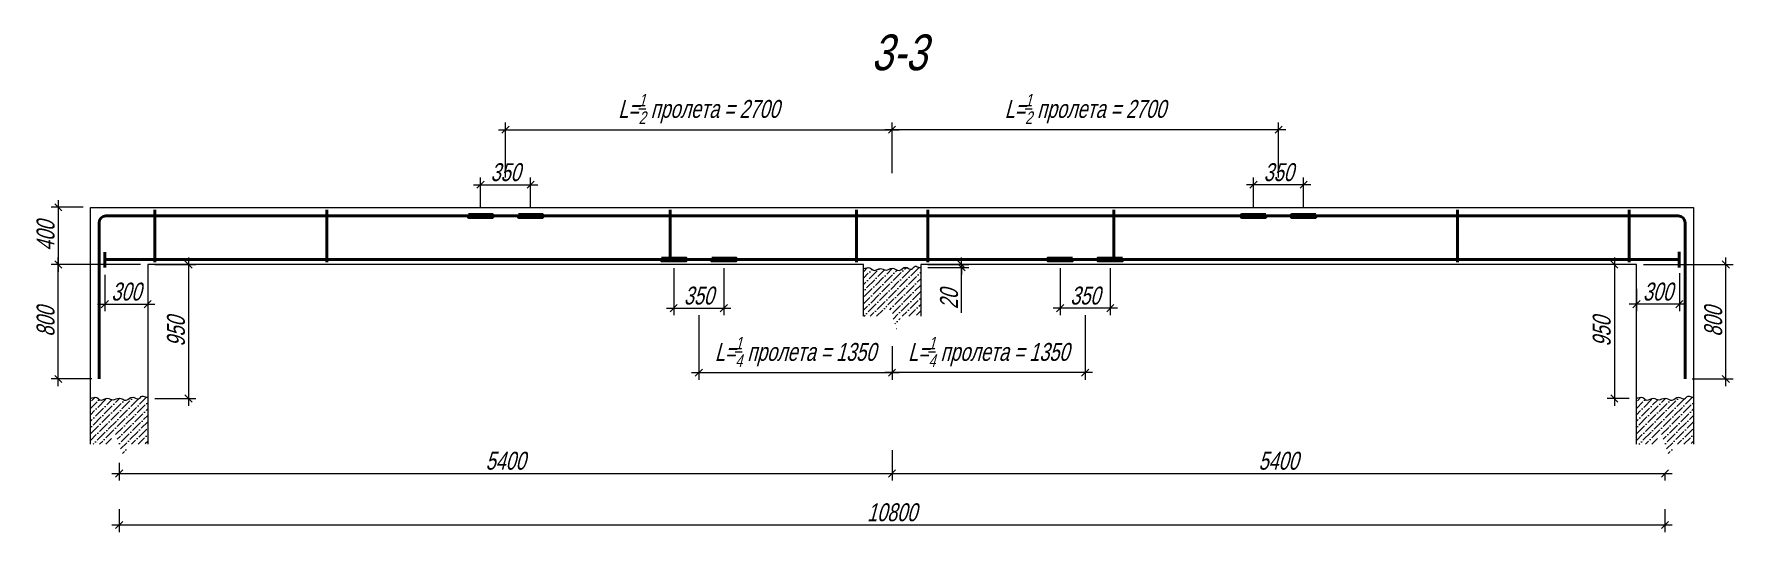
# Model space of a CAD drawing. Header units: millimetres. Extents: x 5929542 to 6152618, y 10240044 to 10382466.
# Drawn here: x 6134045 to 6145916, y 10270464 to 10273947 of the extents above; entities that cross this region are included whole.
import ezdxf

# ---------------------------------------------------------------- set-up
doc = ezdxf.new("R2010")
doc.units = ezdxf.units.MM
doc.header["$PDMODE"] = 35
doc.layers.get('Defpoints').update_dxf_attribs({"color": 253})
for name, color, linetype, lineweight in [('арматура', 7, 'Continuous', 40), ('Построения', 7, 'Continuous', 13), ('Размеры', 172, 'Continuous', 13), ('Текст', 134, 'Continuous', 13)]:
    doc.layers.add(name, color=color, linetype=linetype, lineweight=lineweight)
doc.styles.add('GOST 2.304', font='mipgost.ttf', dxfattribs={"width": 0.75, "oblique": 15})
doc.dimstyles.new('SPDS', dxfattribs={"dimtxt": 2.5, "dimasz": 1, "dimexe": 1, "dimexo": 1, "dimgap": 0.5, "dimtad": 1, "dimdec": 0, "dimrnd": 0.001, "dimtxsty": 'GOST 2.304', "dimblk": 'OBLIQUE', "dimcen": 2.5, "dimdle": 1, "dimclrd": 256, "dimclre": 256, "dimclrt": 256, "dimadec": 0, "dimazin": 2, "dimtfac": 0.75, "dimtdec": 0, "dimtmove": 1, "dimatfit": 3, "dimfxl": 1, "dimtolj": 1, "dimlwd": -1, "dimlwe": -1, "dimarcsym": 0})

msp = doc.modelspace()

# ---------------------------------------------------------------- texts
at = {"layer": 'Текст', "ltscale": 50, "style": 'GOST 2.304', "oblique": 15, "width": 0.8}
msp.add_text('3-3', height=250, dxfattribs=at).set_placement((6139895.59668, 10273693.55669))

# ---------------------------------------------------------------- blocks, each defined once
blk = doc.blocks.new('_Oblique')
at = {"color": 0, "linetype": 'ByBlock', "lineweight": -2}
blk.add_line((-0.5, -0.5), (0.5, 0.5), dxfattribs=at)
blk = doc.blocks.new('*D362')
at = {"layer": 'Defpoints', "color": 0, "ltscale": 100, "transparency": 16777216}
for p in [(6134640, 10270674), (6145440, 10270674), (6145440, 10270514)]:
    blk.add_point(p, dxfattribs=at)
at = {"layer": 'Размеры', "ltscale": 100, "transparency": 16777216}
for p, q in [((6134640, 10270624), (6134640, 10270464)), ((6145440, 10270624), (6145440, 10270464)), ((6134590, 10270514), (6145490, 10270514))]:
    blk.add_line(p, q, dxfattribs=at)
at = {"layer": 'Размеры', "ltscale": 100, "transparency": 16777216, "xscale": 50.00000000000001, "yscale": 50.00000000000001, "zscale": 50.00000000000001, "rotation": 180}
blk.add_blockref('_Oblique', (6134640, 10270514), dxfattribs=at)
at = {"layer": 'Размеры', "ltscale": 100, "transparency": 16777216, "xscale": 50.00000000000001, "yscale": 50.00000000000001, "zscale": 50.00000000000001}
blk.add_blockref('_Oblique', (6145440, 10270514), dxfattribs=at)
at = {"layer": 'Размеры', "ltscale": 100, "transparency": 16777216, "insert": (6140040, 10270602), "char_height": 125, "attachment_point": 5, "style": 'GOST 2.304'}
blk.add_mtext('\\A1;10800', dxfattribs=at)
blk = doc.blocks.new('*D363')
at = {"layer": 'Defpoints', "color": 0, "ltscale": 100, "transparency": 16777216}
for p in [(6134640, 10270999), (6140040, 10270999), (6140040, 10270874)]:
    blk.add_point(p, dxfattribs=at)
at = {"layer": 'Размеры', "ltscale": 100, "transparency": 16777216}
for p, q in [((6134590, 10270874), (6140090, 10270874)), ((6134640, 10270949), (6134640, 10270824)), ((6140040, 10270949), (6140040, 10270824))]:
    blk.add_line(p, q, dxfattribs=at)
at = {"layer": 'Размеры', "ltscale": 100, "transparency": 16777216, "xscale": 50.00000000000001, "yscale": 50.00000000000001, "zscale": 50.00000000000001, "rotation": 180}
blk.add_blockref('_Oblique', (6134640, 10270874), dxfattribs=at)
at = {"layer": 'Размеры', "ltscale": 100, "transparency": 16777216, "xscale": 50.00000000000001, "yscale": 50.00000000000001, "zscale": 50.00000000000001}
blk.add_blockref('_Oblique', (6140040, 10270874), dxfattribs=at)
at = {"layer": 'Размеры', "ltscale": 100, "transparency": 16777216, "insert": (6137340, 10270962), "char_height": 125, "attachment_point": 5, "style": 'GOST 2.304'}
blk.add_mtext('\\A1;5400', dxfattribs=at)
blk = doc.blocks.new('*D364')
at = {"layer": 'Defpoints', "color": 0, "ltscale": 100, "transparency": 16777216}
for p in [(6140040, 10271086), (6145440, 10270926), (6145440, 10270874)]:
    blk.add_point(p, dxfattribs=at)
at = {"layer": 'Размеры', "ltscale": 100, "transparency": 16777216}
for p, q in [((6140040, 10271036), (6140040, 10270824)), ((6139990, 10270874), (6145490, 10270874)), ((6145440, 10270876), (6145440, 10270824))]:
    blk.add_line(p, q, dxfattribs=at)
at = {"layer": 'Размеры', "ltscale": 100, "transparency": 16777216, "xscale": 50.00000000000001, "yscale": 50.00000000000001, "zscale": 50.00000000000001, "rotation": 180}
blk.add_blockref('_Oblique', (6140040, 10270874), dxfattribs=at)
at = {"layer": 'Размеры', "ltscale": 100, "transparency": 16777216, "xscale": 50.00000000000001, "yscale": 50.00000000000001, "zscale": 50.00000000000001}
blk.add_blockref('_Oblique', (6145440, 10270874), dxfattribs=at)
at = {"layer": 'Размеры', "ltscale": 100, "transparency": 16777216, "insert": (6142740, 10270962), "char_height": 125, "attachment_point": 5, "style": 'GOST 2.304'}
blk.add_mtext('\\A1;5400', dxfattribs=at)
blk = doc.blocks.new('*D365')
at = {"layer": 'Defpoints', "color": 0, "ltscale": 100, "transparency": 16777216}
for p in [(6140240, 10272335), (6140240, 10272315), (6140526, 10272315)]:
    blk.add_point(p, dxfattribs=at)
at = {"layer": 'Размеры', "ltscale": 100, "transparency": 16777216}
for p, q in [((6140526, 10272335), (6140526, 10272385)), ((6140290, 10272335), (6140576, 10272335)), ((6140290, 10272315), (6140576, 10272315)), ((6140526, 10272335), (6140526, 10272315)), ((6140526, 10272335), (6140526, 10272315)), ((6140526, 10272315), (6140526, 10272265)), ((6140526, 10271998), (6140526, 10272315))]:
    blk.add_line(p, q, dxfattribs=at)
at = {"layer": 'Размеры', "ltscale": 100, "transparency": 16777216, "xscale": 50.00000000000001, "yscale": 50.00000000000001, "zscale": 50.00000000000001}
for p, rotation in [((6140526, 10272335), 270), ((6140526, 10272315), 90)]:
    blk.add_blockref('_Oblique', p, dxfattribs=dict(at, rotation=rotation))
at = {"layer": 'Размеры', "ltscale": 100, "transparency": 16777216, "insert": (6140439, 10272093), "char_height": 125, "attachment_point": 5, "rotation": 90, "style": 'GOST 2.304'}
blk.add_mtext('\\A1;20', dxfattribs=at)
blk = doc.blocks.new('*D366')
at = {"layer": 'Defpoints', "color": 0, "ltscale": 100, "transparency": 16777216}
for p in [(6145240, 10272335), (6145087, 10271398), (6145240, 10271398)]:
    blk.add_point(p, dxfattribs=at)
at = {"layer": 'Размеры', "ltscale": 100, "transparency": 16777216}
for p, q in [((6145087, 10272385), (6145087, 10271348)), ((6145190, 10272335), (6145037, 10272335)), ((6145190, 10271398), (6145037, 10271398))]:
    blk.add_line(p, q, dxfattribs=at)
at = {"layer": 'Размеры', "ltscale": 100, "transparency": 16777216, "xscale": 50.00000000000001, "yscale": 50.00000000000001, "zscale": 50.00000000000001}
for p, rotation in [((6145087, 10272335), 90), ((6145087, 10271398), 270)]:
    blk.add_blockref('_Oblique', p, dxfattribs=dict(at, rotation=rotation))
at = {"layer": 'Размеры', "ltscale": 100, "transparency": 16777216, "insert": (6144999, 10271866), "char_height": 125, "attachment_point": 5, "rotation": 90, "style": 'GOST 2.304'}
blk.add_mtext('\\A1;950', dxfattribs=at)
blk = doc.blocks.new('*D367')
at = {"layer": 'Defpoints', "color": 0, "ltscale": 100, "transparency": 16777216}
for p in [(6134840, 10272335), (6134840, 10271398), (6135125, 10271398)]:
    blk.add_point(p, dxfattribs=at)
at = {"layer": 'Размеры', "ltscale": 100, "transparency": 16777216}
for p, q in [((6135125, 10272385), (6135125, 10271348)), ((6134890, 10272335), (6135175, 10272335)), ((6134890, 10271398), (6135175, 10271398))]:
    blk.add_line(p, q, dxfattribs=at)
at = {"layer": 'Размеры', "ltscale": 100, "transparency": 16777216, "xscale": 50.00000000000001, "yscale": 50.00000000000001, "zscale": 50.00000000000001}
for p, rotation in [((6135125, 10272335), 90), ((6135125, 10271398), 270)]:
    blk.add_blockref('_Oblique', p, dxfattribs=dict(at, rotation=rotation))
at = {"layer": 'Размеры', "ltscale": 100, "transparency": 16777216, "insert": (6135038, 10271866), "char_height": 125, "attachment_point": 5, "rotation": 90, "style": 'GOST 2.304'}
blk.add_mtext('\\A1;950', dxfattribs=at)
blk = doc.blocks.new('*D368')
at = {"layer": 'Defpoints', "color": 0, "ltscale": 100, "transparency": 16777216}
for p in [(6137515, 10272893), (6137165, 10272685), (6137515, 10272685)]:
    blk.add_point(p, dxfattribs=at)
at = {"layer": 'Размеры', "ltscale": 100, "transparency": 16777216}
for p, q in [((6137115, 10272893), (6137565, 10272893)), ((6137165, 10272735), (6137165, 10272943)), ((6137515, 10272735), (6137515, 10272943))]:
    blk.add_line(p, q, dxfattribs=at)
at = {"layer": 'Размеры', "ltscale": 100, "transparency": 16777216, "xscale": 50.00000000000001, "yscale": 50.00000000000001, "zscale": 50.00000000000001, "rotation": 180}
blk.add_blockref('_Oblique', (6137165, 10272893), dxfattribs=at)
at = {"layer": 'Размеры', "ltscale": 100, "transparency": 16777216, "xscale": 50.00000000000001, "yscale": 50.00000000000001, "zscale": 50.00000000000001}
blk.add_blockref('_Oblique', (6137515, 10272893), dxfattribs=at)
at = {"layer": 'Размеры', "ltscale": 100, "transparency": 16777216, "insert": (6137340, 10272980), "char_height": 125, "attachment_point": 5, "style": 'GOST 2.304'}
blk.add_mtext('\\A1;350', dxfattribs=at)
blk = doc.blocks.new('*D369')
at = {"layer": 'Defpoints', "color": 0, "ltscale": 100, "transparency": 16777216}
for p in [(6140040, 10273278), (6137340, 10272893), (6140040, 10272923)]:
    blk.add_point(p, dxfattribs=at)
at = {"layer": 'Размеры', "ltscale": 100, "transparency": 16777216}
for p, q in [((6137290, 10273278), (6140090, 10273278)), ((6137340, 10272943), (6137340, 10273328)), ((6140040, 10272973), (6140040, 10273328))]:
    blk.add_line(p, q, dxfattribs=at)
at = {"layer": 'Размеры', "ltscale": 100, "transparency": 16777216, "xscale": 50.00000000000001, "yscale": 50.00000000000001, "zscale": 50.00000000000001, "rotation": 180}
blk.add_blockref('_Oblique', (6137340, 10273278), dxfattribs=at)
at = {"layer": 'Размеры', "ltscale": 100, "transparency": 16777216, "xscale": 50.00000000000001, "yscale": 50.00000000000001, "zscale": 50.00000000000001}
blk.add_blockref('_Oblique', (6140040, 10273278), dxfattribs=at)
at = {"layer": 'Размеры', "ltscale": 100, "transparency": 16777216, "insert": (6138690, 10273423), "char_height": 125, "attachment_point": 5, "style": 'GOST 2.304'}
blk.add_mtext('\\A1;\\A1;L={\\H0.7x;\\S1/2;} пролета = 2700', dxfattribs=at)
blk = doc.blocks.new('*D370')
at = {"layer": 'Defpoints', "color": 0, "ltscale": 100, "transparency": 16777216}
for p in [(6138515, 10272360), (6138865, 10272360), (6138865, 10272030)]:
    blk.add_point(p, dxfattribs=at)
at = {"layer": 'Размеры', "ltscale": 100, "transparency": 16777216}
for p, q in [((6138515, 10272310), (6138515, 10271980)), ((6138865, 10272310), (6138865, 10271980)), ((6138465, 10272030), (6138915, 10272030))]:
    blk.add_line(p, q, dxfattribs=at)
at = {"layer": 'Размеры', "ltscale": 100, "transparency": 16777216, "xscale": 50.00000000000001, "yscale": 50.00000000000001, "zscale": 50.00000000000001, "rotation": 180}
blk.add_blockref('_Oblique', (6138515, 10272030), dxfattribs=at)
at = {"layer": 'Размеры', "ltscale": 100, "transparency": 16777216, "xscale": 50.00000000000001, "yscale": 50.00000000000001, "zscale": 50.00000000000001}
blk.add_blockref('_Oblique', (6138865, 10272030), dxfattribs=at)
at = {"layer": 'Размеры', "ltscale": 100, "transparency": 16777216, "insert": (6138690, 10272117), "char_height": 125, "attachment_point": 5, "style": 'GOST 2.304'}
blk.add_mtext('\\A1;350', dxfattribs=at)
blk = doc.blocks.new('*D371')
at = {"layer": 'Defpoints', "color": 0, "ltscale": 50, "transparency": 16777216}
for p in [(6138690, 10272030), (6140040, 10271814), (6140040, 10271579)]:
    blk.add_point(p, dxfattribs=at)
at = {"layer": 'Размеры', "ltscale": 50, "transparency": 16777216}
for p, q in [((6138690, 10271980), (6138690, 10271529)), ((6140040, 10271764), (6140040, 10271529)), ((6138640, 10271579), (6140090, 10271579))]:
    blk.add_line(p, q, dxfattribs=at)
at = {"layer": 'Размеры', "ltscale": 50, "transparency": 16777216, "xscale": 50.00000000000001, "yscale": 50.00000000000001, "zscale": 50.00000000000001, "rotation": 180}
blk.add_blockref('_Oblique', (6138690, 10271579), dxfattribs=at)
at = {"layer": 'Размеры', "ltscale": 50, "transparency": 16777216, "xscale": 50.00000000000001, "yscale": 50.00000000000001, "zscale": 50.00000000000001}
blk.add_blockref('_Oblique', (6140040, 10271579), dxfattribs=at)
at = {"layer": 'Размеры', "ltscale": 50, "transparency": 16777216, "insert": (6139365, 10271724), "char_height": 125, "attachment_point": 5, "style": 'GOST 2.304'}
blk.add_mtext('\\A1;\\A1;L={\\H0.7x;\\S1/4;} пролета = 1350', dxfattribs=at)
blk = doc.blocks.new('*D372')
at = {"layer": 'Defpoints', "color": 0, "ltscale": 100, "transparency": 16777216}
for p in [(6142566, 10272893), (6142566, 10272685), (6142916, 10272685)]:
    blk.add_point(p, dxfattribs=at)
at = {"layer": 'Размеры', "ltscale": 100, "transparency": 16777216}
for p, q in [((6142966, 10272893), (6142516, 10272893)), ((6142566, 10272735), (6142566, 10272943)), ((6142916, 10272735), (6142916, 10272943))]:
    blk.add_line(p, q, dxfattribs=at)
at = {"layer": 'Размеры', "ltscale": 100, "transparency": 16777216, "xscale": 50.00000000000001, "yscale": 50.00000000000001, "zscale": 50.00000000000001, "rotation": 180}
blk.add_blockref('_Oblique', (6142566, 10272893), dxfattribs=at)
at = {"layer": 'Размеры', "ltscale": 100, "transparency": 16777216, "xscale": 50.00000000000001, "yscale": 50.00000000000001, "zscale": 50.00000000000001}
blk.add_blockref('_Oblique', (6142916, 10272893), dxfattribs=at)
at = {"layer": 'Размеры', "ltscale": 100, "transparency": 16777216, "insert": (6142741, 10272980), "char_height": 125, "attachment_point": 5, "style": 'GOST 2.304'}
blk.add_mtext('\\A1;350', dxfattribs=at)
blk = doc.blocks.new('*D373')
at = {"layer": 'Defpoints', "color": 0, "ltscale": 100, "transparency": 16777216}
for p in [(6140040, 10273278), (6140040, 10272923), (6142741, 10272893)]:
    blk.add_point(p, dxfattribs=at)
at = {"layer": 'Размеры', "ltscale": 100, "transparency": 16777216}
for p, q in [((6142791, 10273278), (6139990, 10273278)), ((6140040, 10272973), (6140040, 10273328)), ((6142741, 10272943), (6142741, 10273328))]:
    blk.add_line(p, q, dxfattribs=at)
at = {"layer": 'Размеры', "ltscale": 100, "transparency": 16777216, "xscale": 50.00000000000001, "yscale": 50.00000000000001, "zscale": 50.00000000000001, "rotation": 180}
blk.add_blockref('_Oblique', (6140040, 10273278), dxfattribs=at)
at = {"layer": 'Размеры', "ltscale": 100, "transparency": 16777216, "xscale": 50.00000000000001, "yscale": 50.00000000000001, "zscale": 50.00000000000001}
blk.add_blockref('_Oblique', (6142741, 10273278), dxfattribs=at)
at = {"layer": 'Размеры', "ltscale": 100, "transparency": 16777216, "insert": (6141390, 10273423), "char_height": 125, "attachment_point": 5, "style": 'GOST 2.304'}
blk.add_mtext('\\A1;\\A1;L={\\H0.7x;\\S1/2;} пролета = 2700', dxfattribs=at)
blk = doc.blocks.new('*D374')
at = {"layer": 'Defpoints', "color": 0, "ltscale": 100, "transparency": 16777216}
for p in [(6141215, 10272360), (6141565, 10272360), (6141215, 10272030)]:
    blk.add_point(p, dxfattribs=at)
at = {"layer": 'Размеры', "ltscale": 100, "transparency": 16777216}
for p, q in [((6141215, 10272310), (6141215, 10271980)), ((6141565, 10272310), (6141565, 10271980)), ((6141615, 10272030), (6141165, 10272030))]:
    blk.add_line(p, q, dxfattribs=at)
at = {"layer": 'Размеры', "ltscale": 100, "transparency": 16777216, "xscale": 50.00000000000001, "yscale": 50.00000000000001, "zscale": 50.00000000000001, "rotation": 180}
blk.add_blockref('_Oblique', (6141215, 10272030), dxfattribs=at)
at = {"layer": 'Размеры', "ltscale": 100, "transparency": 16777216, "xscale": 50.00000000000001, "yscale": 50.00000000000001, "zscale": 50.00000000000001}
blk.add_blockref('_Oblique', (6141565, 10272030), dxfattribs=at)
at = {"layer": 'Размеры', "ltscale": 100, "transparency": 16777216, "insert": (6141390, 10272117), "char_height": 125, "attachment_point": 5, "style": 'GOST 2.304'}
blk.add_mtext('\\A1;350', dxfattribs=at)
blk = doc.blocks.new('*D375')
at = {"layer": 'Defpoints', "color": 0, "ltscale": 50, "transparency": 16777216}
for p in [(6141390, 10272030), (6140040, 10271814), (6140040, 10271579)]:
    blk.add_point(p, dxfattribs=at)
at = {"layer": 'Размеры', "ltscale": 50, "transparency": 16777216}
for p, q in [((6141390, 10271980), (6141390, 10271529)), ((6140040, 10271764), (6140040, 10271529)), ((6141440, 10271579), (6139990, 10271579))]:
    blk.add_line(p, q, dxfattribs=at)
at = {"layer": 'Размеры', "ltscale": 50, "transparency": 16777216, "xscale": 50.00000000000001, "yscale": 50.00000000000001, "zscale": 50.00000000000001, "rotation": 180}
blk.add_blockref('_Oblique', (6140040, 10271579), dxfattribs=at)
at = {"layer": 'Размеры', "ltscale": 50, "transparency": 16777216, "xscale": 50.00000000000001, "yscale": 50.00000000000001, "zscale": 50.00000000000001}
blk.add_blockref('_Oblique', (6141390, 10271579), dxfattribs=at)
at = {"layer": 'Размеры', "ltscale": 50, "transparency": 16777216, "insert": (6140715, 10271724), "char_height": 125, "attachment_point": 5, "style": 'GOST 2.304'}
blk.add_mtext('\\A1;\\A1;L={\\H0.7x;\\S1/4;} пролета = 1350', dxfattribs=at)
blk = doc.blocks.new('*D649')
at = {"layer": 'Defpoints', "color": 0, "ltscale": 100, "transparency": 16777216}
for p in [(6134540, 10272313), (6134840, 10272216), (6134840, 10272058)]:
    blk.add_point(p, dxfattribs=at)
at = {"layer": 'Размеры', "ltscale": 100, "transparency": 16777216}
for p, q in [((6134540, 10272263), (6134540, 10272008)), ((6134840, 10272166), (6134840, 10272008)), ((6134490, 10272058), (6134890, 10272058))]:
    blk.add_line(p, q, dxfattribs=at)
at = {"layer": 'Размеры', "ltscale": 100, "transparency": 16777216, "xscale": 50.00000000000001, "yscale": 50.00000000000001, "zscale": 50.00000000000001, "rotation": 180}
blk.add_blockref('_Oblique', (6134540, 10272058), dxfattribs=at)
at = {"layer": 'Размеры', "ltscale": 100, "transparency": 16777216, "xscale": 50.00000000000001, "yscale": 50.00000000000001, "zscale": 50.00000000000001}
blk.add_blockref('_Oblique', (6134840, 10272058), dxfattribs=at)
at = {"layer": 'Размеры', "ltscale": 100, "transparency": 16777216, "insert": (6134690, 10272145), "char_height": 125, "attachment_point": 5, "style": 'GOST 2.304'}
blk.add_mtext('\\A1;300', dxfattribs=at)
blk = doc.blocks.new('*D650')
at = {"layer": 'Defpoints', "color": 0, "ltscale": 100, "transparency": 16777216}
for p in [(6134215, 10272335), (6134840, 10272335), (6134500, 10271535)]:
    blk.add_point(p, dxfattribs=at)
at = {"layer": 'Размеры', "ltscale": 100, "transparency": 16777216}
for p, q in [((6134215, 10271485), (6134215, 10272385)), ((6134790, 10272335), (6134165, 10272335)), ((6134450, 10271535), (6134165, 10271535))]:
    blk.add_line(p, q, dxfattribs=at)
at = {"layer": 'Размеры', "ltscale": 100, "transparency": 16777216, "xscale": 50.00000000000001, "yscale": 50.00000000000001, "zscale": 50.00000000000001}
for p, rotation in [((6134215, 10272335), 90), ((6134215, 10271535), 270)]:
    blk.add_blockref('_Oblique', p, dxfattribs=dict(at, rotation=rotation))
at = {"layer": 'Размеры', "ltscale": 100, "transparency": 16777216, "insert": (6134127, 10271935), "char_height": 125, "attachment_point": 5, "rotation": 90, "style": 'GOST 2.304'}
blk.add_mtext('\\A1;800', dxfattribs=at)
blk = doc.blocks.new('*D651')
at = {"layer": 'Defpoints', "color": 0, "ltscale": 100, "transparency": 16777216}
for p in [(6145541, 10272325), (6145241, 10272216), (6145241, 10272058)]:
    blk.add_point(p, dxfattribs=at)
at = {"layer": 'Размеры', "ltscale": 100, "transparency": 16777216}
for p, q in [((6145541, 10272275), (6145541, 10272008)), ((6145241, 10272166), (6145241, 10272008)), ((6145591, 10272058), (6145191, 10272058))]:
    blk.add_line(p, q, dxfattribs=at)
at = {"layer": 'Размеры', "ltscale": 100, "transparency": 16777216, "xscale": 50.00000000000001, "yscale": 50.00000000000001, "zscale": 50.00000000000001, "rotation": 180}
blk.add_blockref('_Oblique', (6145241, 10272058), dxfattribs=at)
at = {"layer": 'Размеры', "ltscale": 100, "transparency": 16777216, "xscale": 50.00000000000001, "yscale": 50.00000000000001, "zscale": 50.00000000000001}
blk.add_blockref('_Oblique', (6145541, 10272058), dxfattribs=at)
at = {"layer": 'Размеры', "ltscale": 100, "transparency": 16777216, "insert": (6145391, 10272145), "char_height": 125, "attachment_point": 5, "style": 'GOST 2.304'}
blk.add_mtext('\\A1;300', dxfattribs=at)
blk = doc.blocks.new('*D652')
at = {"layer": 'Defpoints', "color": 0, "ltscale": 100, "transparency": 16777216}
for p in [(6145241, 10272335), (6145866, 10272335), (6145581, 10271535)]:
    blk.add_point(p, dxfattribs=at)
at = {"layer": 'Размеры', "ltscale": 100, "transparency": 16777216}
for p, q in [((6145866, 10271485), (6145866, 10272385)), ((6145291, 10272335), (6145916, 10272335)), ((6145631, 10271535), (6145916, 10271535))]:
    blk.add_line(p, q, dxfattribs=at)
at = {"layer": 'Размеры', "ltscale": 100, "transparency": 16777216, "xscale": 50.00000000000001, "yscale": 50.00000000000001, "zscale": 50.00000000000001}
for p, rotation in [((6145866, 10272335), 90), ((6145866, 10271535), 270)]:
    blk.add_blockref('_Oblique', p, dxfattribs=dict(at, rotation=rotation))
at = {"layer": 'Размеры', "ltscale": 100, "transparency": 16777216, "insert": (6145778, 10271935), "char_height": 125, "attachment_point": 5, "rotation": 90, "style": 'GOST 2.304'}
blk.add_mtext('\\A1;800', dxfattribs=at)
blk = doc.blocks.new('*D691')
at = {"layer": 'Defpoints', "color": 0, "ltscale": 100, "transparency": 16777216}
for p in [(6134440, 10272735), (6134215, 10272335), (6134440, 10272335)]:
    blk.add_point(p, dxfattribs=at)
at = {"layer": 'Размеры', "ltscale": 100, "transparency": 16777216}
for p, q in [((6134390, 10272735), (6134165, 10272735)), ((6134215, 10272785), (6134215, 10272285)), ((6134390, 10272335), (6134165, 10272335))]:
    blk.add_line(p, q, dxfattribs=at)
at = {"layer": 'Размеры', "ltscale": 100, "transparency": 16777216, "xscale": 50.00000000000001, "yscale": 50.00000000000001, "zscale": 50.00000000000001}
for p, rotation in [((6134215, 10272735), 90), ((6134215, 10272335), 270)]:
    blk.add_blockref('_Oblique', p, dxfattribs=dict(at, rotation=rotation))
at = {"layer": 'Размеры', "ltscale": 100, "transparency": 16777216, "insert": (6134127, 10272535), "char_height": 125, "attachment_point": 5, "rotation": 90, "style": 'GOST 2.304'}
blk.add_mtext('\\A1;400', dxfattribs=at)

# ---------------------------------------------------------------- dimensions: what is measured, and where the dimension line sits
at = {"layer": 'Размеры', "ltscale": 100}
dim = msp.add_linear_dim(base=(6140040.30169, 10273277.8318), p1=(6137339.94988, 10272892.8866), p2=(6140040.30169, 10272923.17852), text='\\A1;L={\\H0.7x;\\S1/2;} пролета = 2700', dimstyle='SPDS', override={"dimscale": 50, "dimlfac": 1, "dimrnd": 5, "dimtxsty": 'GOST 2.304', "dimtolj": 1}, dxfattribs=at)
dim.commit()
dim.dimension.update_dxf_attribs({"geometry": '*D369', "text_midpoint": (6138690.12578, 10273422.72763)})
for base, p1, p2, angle, text, override, picture, middle in [((6140040.30169, 10273277.8318), (6142740.65349, 10272892.8866), (6140040.30169, 10272923.17852), 180, '\\A1;L={\\H0.7x;\\S1/2;} пролета = 2700', {"dimscale": 50, "dimlfac": 1, "dimrnd": 5, "dimtxsty": 'GOST 2.304', "dimtolj": 1}, '*D373', (6141390.47759, 10273422.72763)), ((6135125.06489, 10271397.89996), (6134840.30169, 10272334.73049), (6134840.30169, 10271397.89996), 90, '950', {"dimscale": 50, "dimrnd": 5}, '*D367', (6135037.56489, 10271866.31523)), ((6145086.77327, 10271397.89996), (6145240.30169, 10272334.73049), (6145240.30169, 10271397.89996), 90, '950', {"dimscale": 50, "dimrnd": 5}, '*D366', (6144999.27327, 10271866.31523))]:
    dim = msp.add_linear_dim(base=base, p1=p1, p2=p2, angle=angle, text=text, dimstyle='SPDS', override=override, dxfattribs=at)
    dim.commit()
    dim.dimension.update_dxf_attribs({"geometry": picture, "text_midpoint": middle})
for base, p1, p2, override, picture, middle in [((6137514.94988, 10272892.8866), (6137164.94988, 10272684.72799), (6137514.94988, 10272684.72799), {"dimscale": 50, "dimrnd": 5}, '*D368', (6137339.94988, 10272980.3866)), ((6134839.59807, 10272057.96287), (6134540.05637, 10272313.20737), (6134839.59807, 10272216.11476), {"dimscale": 50, "dimrnd": 5}, '*D649', (6134689.82722, 10272145.46287)), ((6138865.30169, 10272029.53756), (6138515.30169, 10272359.73049), (6138865.30169, 10272359.73049), {"dimscale": 50, "dimrnd": 5}, '*D370', (6138690.30169, 10272117.03756)), ((6145440.30169, 10270874.01951), (6140040.30169, 10271086.02494), (6145440.30169, 10270925.92089), {"dimscale": 50, "dimlfac": 1, "dimrnd": 5, "dimtxsty": 'GOST 2.304', "dimtolj": 1}, '*D364', (6142740.30169, 10270961.51951)), ((6140040.30169, 10270874.01951), (6134639.59807, 10270998.58968), (6140040.30169, 10270998.58968), {"dimscale": 50, "dimlfac": 1, "dimrnd": 5, "dimtxsty": 'GOST 2.304', "dimtolj": 1}, '*D363', (6137339.94988, 10270961.51951)), ((6145440.30169, 10270514.47949), (6134639.59807, 10270674.25019), (6145440.30169, 10270674.25019), {"dimscale": 50, "dimlfac": 1, "dimrnd": 5, "dimtxsty": 'GOST 2.304', "dimtolj": 1}, '*D362', (6140039.94988, 10270601.97949))]:
    dim = msp.add_linear_dim(base=base, p1=p1, p2=p2, dimstyle='SPDS', override=override, dxfattribs=at)
    dim.commit()
    dim.dimension.update_dxf_attribs({"geometry": picture, "text_midpoint": middle})
for base, p1, p2, angle, picture, middle in [((6142565.65349, 10272892.8866), (6142915.65349, 10272684.72799), (6142565.65349, 10272684.72799), 180, '*D372', (6142740.65349, 10272980.3866)), ((6134214.81243, 10272334.73049), (6134439.59807, 10272734.73049), (6134439.59807, 10272334.73049), 90, '*D691', (6134127.31243, 10272534.73049)), ((6134214.81243, 10272334.73049), (6134499.59807, 10271534.73049), (6134839.59807, 10272334.73049), 90, '*D650', (6134127.31243, 10271934.73049)), ((6145865.79094, 10272334.73049), (6145581.0053, 10271534.73049), (6145241.0053, 10272334.73049), 90, '*D652', (6145778.29094, 10271934.73049)), ((6141215.30169, 10272029.53756), (6141565.30169, 10272359.73049), (6141215.30169, 10272359.73049), 180, '*D374', (6141390.30169, 10272117.03756)), ((6145241.0053, 10272057.96287), (6145540.54685, 10272324.73791), (6145241.0053, 10272216.11476), 180, '*D651', (6145390.77607, 10272145.46287))]:
    dim = msp.add_linear_dim(base=base, p1=p1, p2=p2, angle=angle, dimstyle='SPDS', override={"dimscale": 50, "dimrnd": 5}, dxfattribs=at)
    dim.commit()
    dim.dimension.update_dxf_attribs({"geometry": picture, "text_midpoint": middle})
dim = msp.add_linear_dim(base=(6140526.14643, 10272314.73049), p1=(6140240.30169, 10272334.73049), p2=(6140240.30169, 10272314.73049), angle=90, dimstyle='SPDS', override={"dimscale": 50, "dimrnd": 5}, dxfattribs=at)
dim.commit()
dim.dimension.update_dxf_attribs({"geometry": '*D365', "text_midpoint": (6140477.42856, 10272093.06637), "dimtype": 160})
at = {"layer": 'Размеры', "ltscale": 50}
dim = msp.add_linear_dim(base=(6140040.30169, 10271578.6683), p1=(6138690.30169, 10272029.53756), p2=(6140040.30169, 10271813.93985), text='\\A1;L={\\H0.7x;\\S1/4;} пролета = 1350', dimstyle='SPDS', override={"dimscale": 50, "dimlfac": 1, "dimrnd": 5, "dimtxsty": 'GOST 2.304', "dimtolj": 1}, dxfattribs=at)
dim.commit()
dim.dimension.update_dxf_attribs({"geometry": '*D371', "text_midpoint": (6139365.30169, 10271723.56414)})
dim = msp.add_linear_dim(base=(6140040.30169, 10271578.6683), p1=(6141390.30169, 10272029.53756), p2=(6140040.30169, 10271813.93985), angle=180, text='\\A1;L={\\H0.7x;\\S1/4;} пролета = 1350', dimstyle='SPDS', override={"dimscale": 50, "dimlfac": 1, "dimrnd": 5, "dimtxsty": 'GOST 2.304', "dimtolj": 1}, dxfattribs=at)
dim.commit()
dim.dimension.update_dxf_attribs({"geometry": '*D375', "text_midpoint": (6140715.30169, 10271723.56414)})

# ---------------------------------------------------------------- hatches: boundary and pattern name
at = {"layer": 'Построения', "ltscale": 100}
h = msp.add_hatch(dxfattribs=at)
h.set_pattern_fill('ANSI36', color=256, scale=10)
edge = h.paths.add_edge_path()
edge.add_spline(control_points=[(6140240.30169, 10272314.73049), (6140237.62383, 10272314.56097), (6140224.69928, 10272313.74275), (6140200.20677, 10272333.97527), (6140175.51994, 10272286.71098), (6140130.62514, 10272334.6851), (6140090.98573, 10272274.77585), (6140042.78734, 10272323.91357), (6139999.4855, 10272283.74541), (6139957.83375, 10272321.04434), (6139916.76744, 10272280.90129), (6139883.07775, 10272322.17441), (6139855.68292, 10272311.41399), (6139840.30169, 10272305.37239)], knot_values=[0, 0, 0, 0, 8.051882308, 38.8620404334, 71.2918146394, 115.7714588488, 164.6618514314, 217.0168316465, 260.3445665495, 302.0858480633, 348.0870173524, 383.0098753833, 427.7222138427, 427.7222138427, 427.7222138427, 427.7222138427], degree=3, periodic=0)
edge.add_line((6139840.30169, 10272305.37239), (6139840.30169, 10271972.82191))
edge.add_line((6139840.30169, 10271972.82191), (6139977.80169, 10271972.82191))
edge.add_line((6139977.80169, 10271972.82191), (6140009.05169, 10272060.32191))
edge.add_line((6140009.05169, 10272060.32191), (6140071.55169, 10271885.32191))
edge.add_line((6140071.55169, 10271885.32191), (6140102.80169, 10271972.82191))
edge.add_line((6140102.80169, 10271972.82191), (6140240.30169, 10271972.82191))
edge.add_line((6140240.30169, 10271972.82191), (6140240.30169, 10272314.73049))
h = msp.add_hatch(dxfattribs=at)
h.set_pattern_fill('ANSI36', color=256, scale=10)
edge = h.paths.add_edge_path()
edge.add_spline(control_points=[(6134839.59807, 10271407.25807), (6134836.92022, 10271407.08854), (6134823.99567, 10271406.27033), (6134799.50316, 10271426.50284), (6134774.81632, 10271379.23855), (6134729.92153, 10271427.21267), (6134690.28212, 10271367.30342), (6134642.08373, 10271416.44114), (6134598.78189, 10271376.27298), (6134557.13014, 10271413.57191), (6134516.06382, 10271373.42886), (6134482.37414, 10271414.70199), (6134454.9793, 10271403.94156), (6134439.59807, 10271397.89996)], knot_values=[0, 0, 0, 0, 8.051882308, 38.8620404334, 71.2918146394, 115.7714588488, 164.6618514314, 217.0168316465, 260.3445665495, 302.0858480633, 348.0870173524, 383.0098753833, 427.7222138427, 427.7222138427, 427.7222138427, 427.7222138427], degree=3, periodic=0)
edge.add_line((6134439.59807, 10271397.89996), (6134439.59807, 10271078.10513))
edge.add_line((6134439.59807, 10271078.10513), (6134577.09807, 10271078.10513))
edge.add_line((6134577.09807, 10271078.10513), (6134608.34807, 10271165.60513))
edge.add_line((6134608.34807, 10271165.60513), (6134670.84807, 10270990.60513))
edge.add_line((6134670.84807, 10270990.60513), (6134702.09807, 10271078.10513))
edge.add_line((6134702.09807, 10271078.10513), (6134839.59807, 10271078.10513))
edge.add_line((6134839.59807, 10271078.10513), (6134839.59807, 10271407.25807))
h = msp.add_hatch(dxfattribs=at)
h.set_pattern_fill('ANSI36', color=256, scale=10)
h.set_pattern_definition([(45, (10800.704, 0), (16.83798023, 61.73926083), [79.375, -15.875, 0, -15.875])])
edge = h.paths.add_edge_path()
edge.add_spline(control_points=[(6145640.30169, 10271407.25807), (6145637.62383, 10271407.08854), (6145624.69928, 10271406.27033), (6145600.20677, 10271426.50284), (6145575.51994, 10271379.23855), (6145530.62514, 10271427.21267), (6145490.98573, 10271367.30342), (6145442.78734, 10271416.44114), (6145399.4855, 10271376.27298), (6145357.83375, 10271413.57191), (6145316.76744, 10271373.42886), (6145283.07775, 10271414.70199), (6145255.68292, 10271403.94156), (6145240.30169, 10271397.89996)], knot_values=[0, 0, 0, 0, 8.051882308, 38.8620404334, 71.2918146394, 115.7714588488, 164.6618514314, 217.0168316465, 260.3445665495, 302.0858480633, 348.0870173524, 383.0098753833, 427.7222138427, 427.7222138427, 427.7222138427, 427.7222138427], degree=3, periodic=0)
edge.add_line((6145240.30169, 10271397.89996), (6145240.30169, 10271078.10513))
edge.add_line((6145240.30169, 10271078.10513), (6145377.80169, 10271078.10513))
edge.add_line((6145377.80169, 10271078.10513), (6145409.05169, 10271165.60513))
edge.add_line((6145409.05169, 10271165.60513), (6145471.55169, 10270990.60513))
edge.add_line((6145471.55169, 10270990.60513), (6145502.80169, 10271078.10513))
edge.add_line((6145502.80169, 10271078.10513), (6145640.30169, 10271078.10513))
edge.add_line((6145640.30169, 10271078.10513), (6145640.30169, 10271407.25807))

# ---------------------------------------------------------------- linework, layer by layer
at = {"layer": 'арматура', "ltscale": 10}
for p, q in [((6134499.59807, 10272626.72799), (6134499.59807, 10271534.73049)), ((6145533.0053, 10272674.72799), (6134547.59807, 10272674.72799)), ((6145581.0053, 10272626.72799), (6145581.0053, 10271534.73049)), ((6145540.54685, 10272369.73049), (6134540.05653, 10272369.87915))]:
    msp.add_line(p, q, dxfattribs=at)
at = {"layer": 'арматура', "ltscale": 100}
for p, q in [((6134890.30169, 10272717.71537), (6134890.30169, 10272351.74561)), ((6136090.30169, 10272717.71537), (6136090.30169, 10272351.74561)), ((6138490.30169, 10272717.71537), (6138490.30169, 10272351.74561)), ((6139791.0053, 10272717.71537), (6139791.0053, 10272351.74561)), ((6140289.59807, 10272717.71537), (6140289.59807, 10272351.74561)), ((6141590.30169, 10272717.71537), (6141590.30169, 10272351.74561)), ((6143990.30169, 10272717.71537), (6143990.30169, 10272351.74561)), ((6145190.30169, 10272717.71537), (6145190.30169, 10272351.74561)), ((6134540.05637, 10272313.20737), (6134540.05637, 10272422.32164)), ((6145540.54685, 10272315.17335), (6145540.54685, 10272424.28763))]:
    msp.add_line(p, q, dxfattribs=at)
at = {"layer": 'арматура', "ltscale": 10}
for points in [[(6137079.94988, 10272684.72799), (6137249.94988, 10272684.72799), (6137249.94988, 10272664.72799), (6137079.94988, 10272664.72799)], [(6137429.94988, 10272684.72799), (6137599.94988, 10272684.72799), (6137599.94988, 10272664.72799), (6137429.94988, 10272664.72799)], [(6142650.65349, 10272684.72799), (6142480.65349, 10272684.72799), (6142480.65349, 10272664.72799), (6142650.65349, 10272664.72799)], [(6143000.65349, 10272684.72799), (6142830.65349, 10272684.72799), (6142830.65349, 10272664.72799), (6143000.65349, 10272664.72799)], [(6138430.30169, 10272379.73049), (6138600.30169, 10272379.73049), (6138600.30169, 10272359.73049), (6138430.30169, 10272359.73049)], [(6138780.30169, 10272379.73049), (6138950.30169, 10272379.73049), (6138950.30169, 10272359.73049), (6138780.30169, 10272359.73049)], [(6141300.30169, 10272379.73049), (6141130.30169, 10272379.73049), (6141130.30169, 10272359.73049), (6141300.30169, 10272359.73049)], [(6141650.30169, 10272379.73049), (6141480.30169, 10272379.73049), (6141480.30169, 10272359.73049), (6141650.30169, 10272359.73049)]]:
    msp.add_lwpolyline(points, close=True, dxfattribs=at)
for centre, start, end in [((6134547.59807, 10272626.72799), 90, 180), ((6145533.0053, 10272626.72799), 0, 90)]:
    msp.add_arc(centre, 48, start, end, dxfattribs=at)
at = {"layer": 'Построения', "ltscale": 100}
for points in [[(6134439.59807, 10271078.10513), (6134439.59807, 10272734.73049), (6134839.59807, 10272734.73049)], [(6134839.59807, 10272734.73049), (6145640.30169, 10272734.73049), (6145640.30169, 10272334.73049)], [(6139840.30169, 10272734.73049), (6139840.30169, 10272734.73049), (6140240.30169, 10272734.73049)], [(6145240.30169, 10272734.73049), (6145240.30169, 10272734.73049), (6145640.30169, 10272734.73049)], [(6134839.59807, 10272334.73049), (6134839.59807, 10271078.10513)], [(6139840.30169, 10272334.73049), (6134839.59807, 10272334.73049)], [(6139840.30169, 10271972.82191), (6139840.30169, 10272334.73049)], [(6140240.30169, 10272334.73049), (6140240.30169, 10271972.82191)], [(6145240.30169, 10272334.73049), (6140240.30169, 10272334.73049)], [(6145240.30169, 10271078.10513), (6145240.30169, 10272334.73049)], [(6145640.30169, 10272334.73049), (6145640.30169, 10271078.10513)]]:
    msp.add_lwpolyline(points, dxfattribs=at)
for points in [[(6139840.30169, 10272305.37239), (6139884.54116, 10272311.85793), (6139914.80096, 10272294.42375), (6139958.84986, 10272307.68278), (6139998.92635, 10272296.0119), (6140040.30169, 10272308.8717), (6140090.47931, 10272293.93014), (6140133.99734, 10272316.21133), (6140176.53529, 10272303.21283), (6140202.48004, 10272322.66945), (6140232.24981, 10272314.73049), (6140240.30169, 10272314.73049)], [(6134439.59807, 10271397.89996), (6134483.83755, 10271404.38551), (6134514.09735, 10271386.95133), (6134558.14625, 10271400.21035), (6134598.22274, 10271388.53947), (6134639.59807, 10271401.39927), (6134689.7757, 10271386.45771), (6134733.29373, 10271408.73891), (6134775.83168, 10271395.7404), (6134801.77643, 10271415.19703), (6134831.54619, 10271407.25807), (6134839.59807, 10271407.25807)], [(6145240.30169, 10271397.89996), (6145284.54116, 10271404.38551), (6145314.80096, 10271386.95133), (6145358.84986, 10271400.21035), (6145398.92635, 10271388.53947), (6145440.30169, 10271401.39927), (6145490.47931, 10271386.45771), (6145533.99734, 10271408.73891), (6145576.53529, 10271395.7404), (6145602.48004, 10271415.19703), (6145632.24981, 10271407.25807), (6145640.30169, 10271407.25807)]]:
    msp.add_spline(points, degree=3, dxfattribs=at)

msp.set_redraw_order([(e.dxf.handle, doc.entitydb.next_handle()) for e in msp.query("TEXT MTEXT ATTDEF DIMENSION ARC_DIMENSION")])  # texts and dimensions are drawn at this point

doc.saveas('drawing.dxf')
